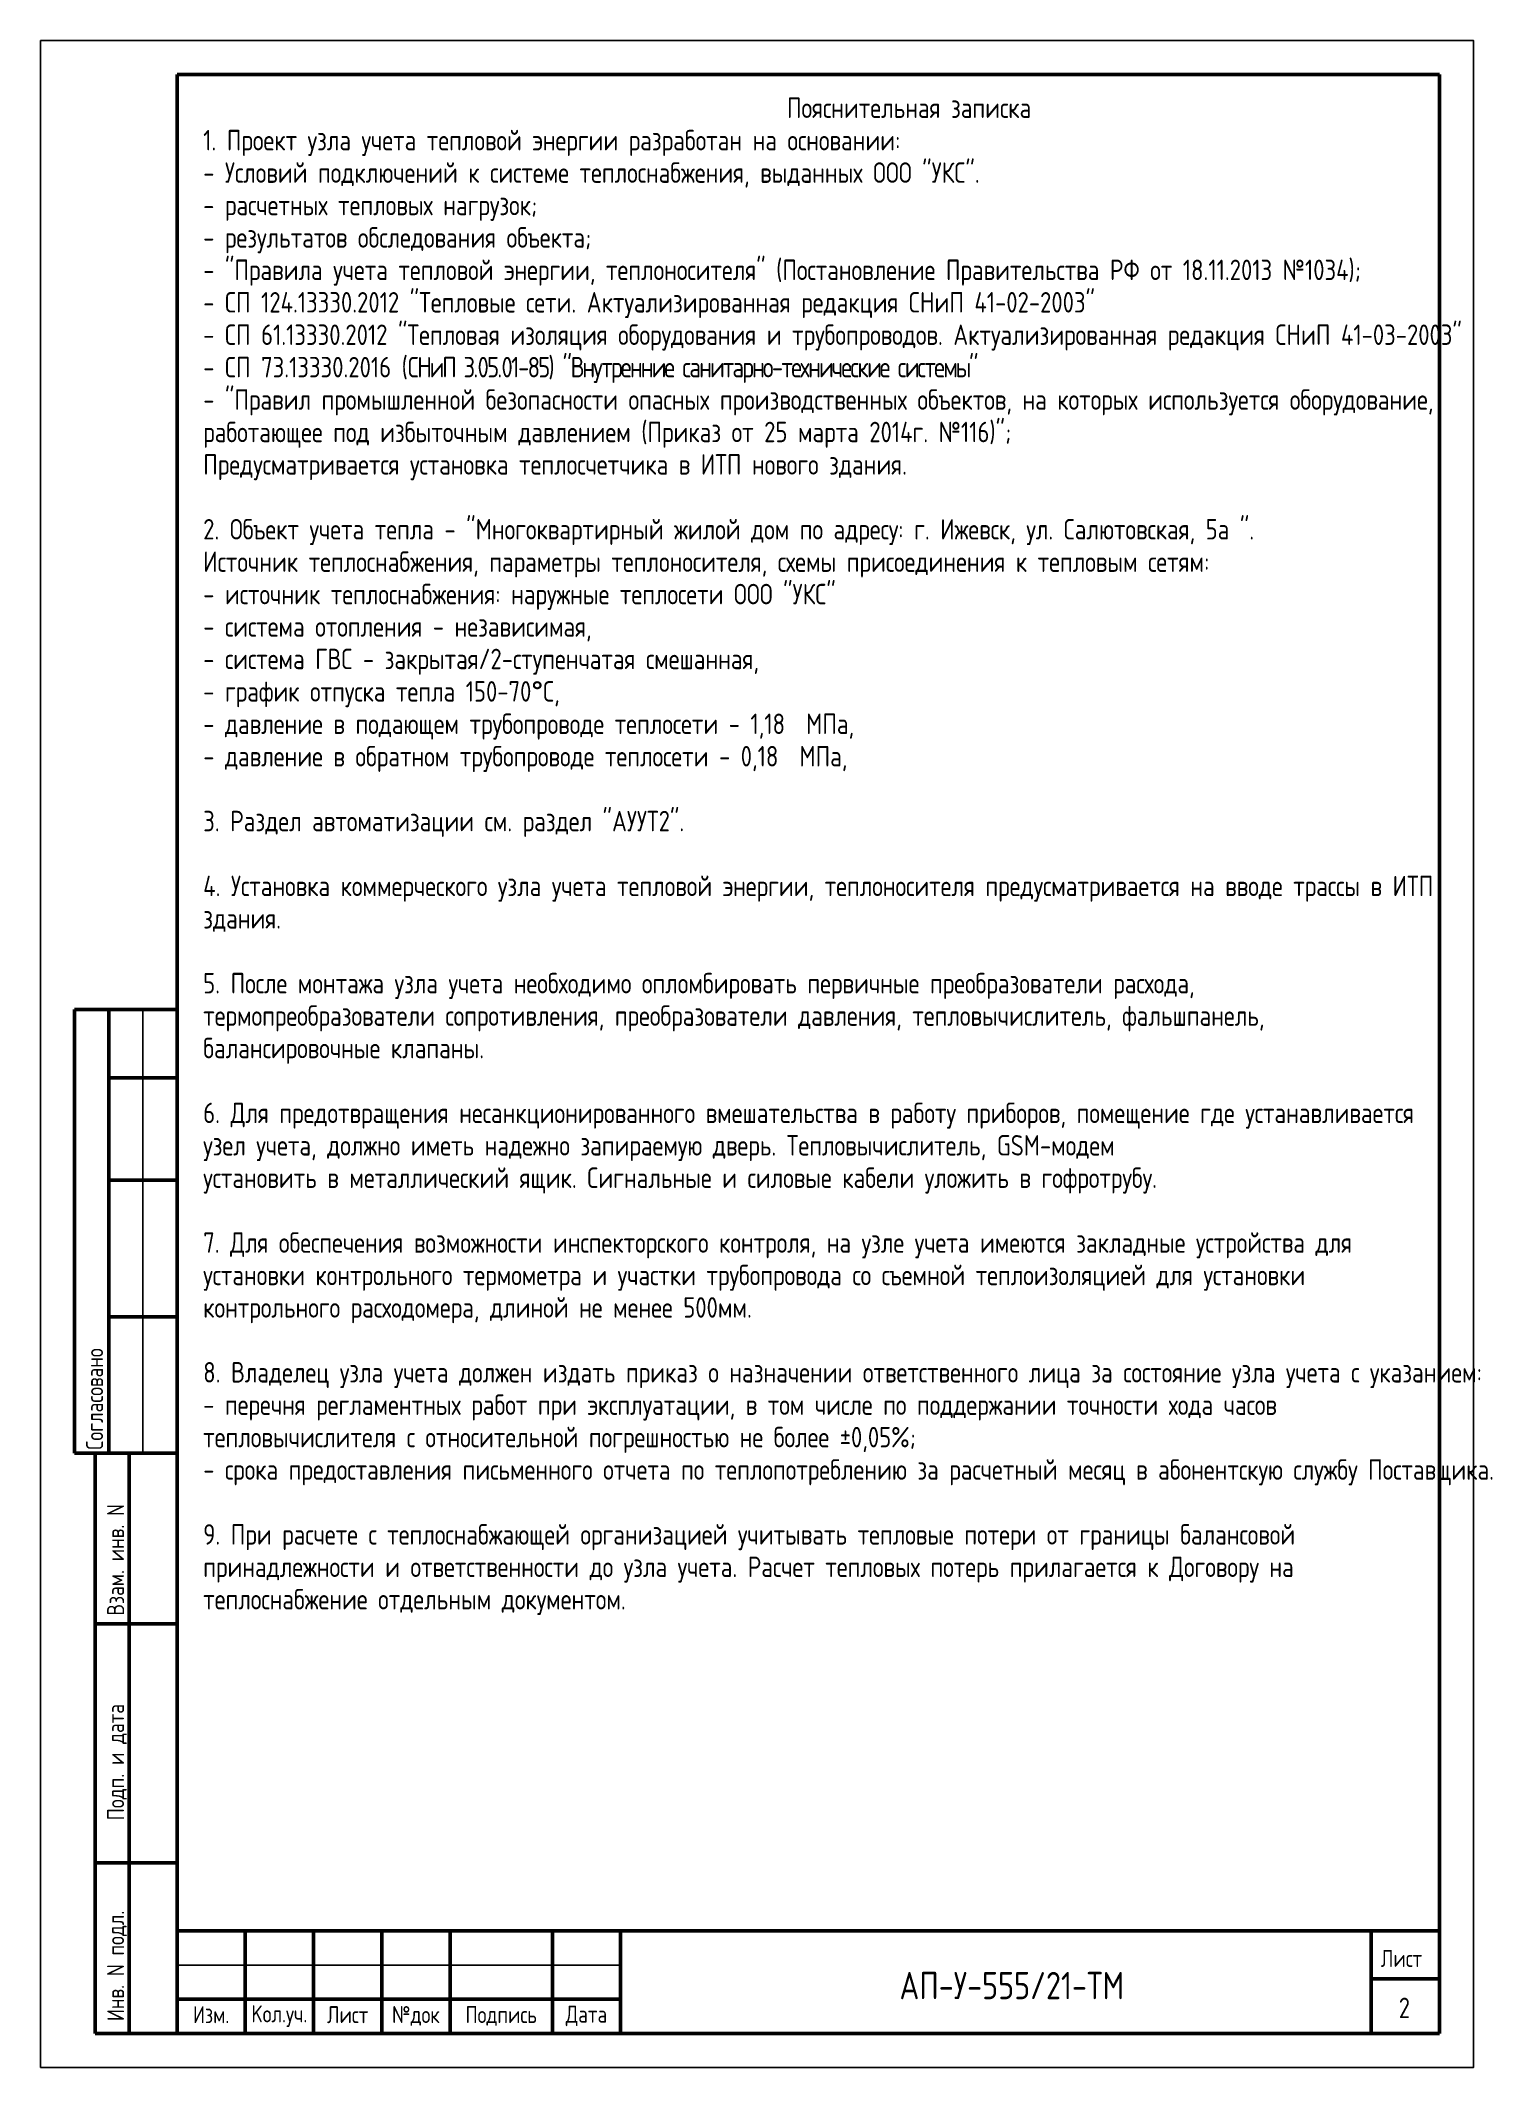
# Model space of a CAD drawing. Header units: millimetres. Extents: x -24312 to 142424, y -11214 to -5274.
# Drawn here: x -11658 to -7403, y -11214 to -5274 of the extents above; entities that cross this region are included whole.
import ezdxf
from ezdxf.enums import TextEntityAlignment as Align

# ---------------------------------------------------------------- set-up
doc = ezdxf.new("R2010")
doc.units = ezdxf.units.MM
doc.linetypes.add('K5LT_BASIC', pattern=[0])
doc.linetypes.add('K5LT_THIN', pattern=[0])
doc.layers.get('0').update_dxf_attribs({"color": 250})
doc.layers.add('0_Ном._пера__1', color=7, linetype='Continuous', lineweight=5)
doc.styles.add('ГОСТ 2.304', font='')
doc.styles.get('ГОСТ 2.304').set_extended_font_data('GOST 2.304 type A')

msp = doc.modelspace()

# ---------------------------------------------------------------- texts
at = {"style": 'ГОСТ 2.304'}
msp.add_text('АП-У-555/21-ТМ', height=80, dxfattribs=at).set_placement((-8811.468, -11013.671), align=Align.CENTER)
at = {"insert": (-11181.318, -5440.66), "char_height": 60, "width": 3596.76392, "attachment_point": 1, "line_spacing_factor": 0.95, "style": 'ГОСТ 2.304'}
msp.add_mtext('\\pxt1.1;                          ^I^I^I^I Пояснительная записка\\P1. Проект узла учета тепловой энергии разработан на основании:\\P\\pt0.1033,0.19183,1.418;- Условий подключений к системе теплоснабжения, выданных ООО "УКС".\\P- расчетных тепловых нагрузок; \\P\\pt1.1;- результатов обследования объекта;\\P- "Правила учета тепловой энергии, теплоносителя" (Постановление Правительства РФ от 18.11.2013 №1034);\\P- СП 124.13330.2012 "Тепловые сети. Актуализированная редакция СНиП 41-02-2003"\\P- СП 61.13330.2012 "Тепловая изоляция оборудования и трубопроводов. Актуализированная редакция СНиП 41-03-2003"\\P- СП 73.13330.2016 ({\\T0.85;СНиП 3.05.01-85) "Внутренние санитарно-технические системы"}\\P- "Правил промышленной безопасности опасных производственных объектов, на которых используется оборудование, работающее под избыточным давлением (Приказ от 25 марта 2014г. №116)";\\PПредусматривается установка теплосчетчика в ИТП нового здания.\\P\\P\\pql,tz;2. Объект учета тепла - "{\\C0;Многоквартирный жилой дом по адресу: г. Ижевск, ул. Салютовская, 5а ".  \\P\\pq*,t1.1;Исто}чник теплоснабжения, параметры теплоносителя, схемы присоединения к тепловым сетям:\\P- источник теплоснабжения: наружные теплосети ООО "УКС"{\\C2;\\P}- система отопления - независимая,\\P- система ГВС - закрытая/2-ступенчатая смешанная,\\P- график отпуска тепла 150-70{\\fISOCPEUR|b0|i0|c204|p34;%%D}С,\\P- давление в подающем трубопроводе теплосети - 1,18  МПа,\\P- давление в обратном трубопроводе теплосети - 0,18  МПа,\\P\\P3. Раздел автоматизации см. раздел "АУУТ2".\\P\\P4. Установка коммерческого узла учета тепловой энергии, теплоносителя предусматривается на вводе трассы в ИТП здания.\\P\\P5. После монтажа узла учета необходимо опломбировать первичные преобразователи расхода, термопреобразователи сопротивления, преобразователи давления, тепловычислитель, фальшпанель, балансировочные клапаны.\\P\\P6. Для предотвращения несанкционированного вмешательства в работу приборов, помещение где устанавливается узел учета, должно иметь надежно запираемую дверь. Тепловычислитель, GSM-модем\\Pустановить в металлический ящик. Сигнальные и силовые кабели уложить в гофротрубу.\\P\\P7. Для обеспечения возможности инспекторского контроля, на узле учета имеются закладные устройства для установки контрольного термометра и участки трубопровода со съемной теплоизоляцией для установки контрольного расходомера, длиной не менее 500мм.\\P\\P8. Владелец узла учета должен издать приказ о назначении ответственного лица за состояние узла учета с указанием: \\P- перечня регламентных работ при эксплуатации, в том числе по поддержании точности хода часов тепловычислителя с относительной погрешностью не более %%P0,05%;\\P- срока предоставления письменного отчета по теплопотреблению за расчетный месяц в абонентскую службу Поставщика.\\P\\P9. При расчете с теплоснабжающей организацией учитывать тепловые потери от границы балансовой принадлежности и ответственности до узла учета. Расчет тепловых потерь прилагается к Договору на теплоснабжение отдельным документом.', dxfattribs=at)
at = {"layer": '0_Ном._пера__1', "color": 7, "linetype": 'Continuous', "lineweight": 20, "style": 'ГОСТ 2.304'}
for s, p in [('Согласовано', (-11474.604, -9403.68)), ('Взам. инв. N', (-11412.977, -9889.389)), ('Подп. и дата', (-11412.977, -10489.389)), ('Инв. N подл.', (-11412.977, -11077.993))]:
    msp.add_text(s, height=50, rotation=90, dxfattribs=at).set_placement(p)
for s, height, p in [('Лист', 50, (-7730.067, -10919.147)), ('2', 60, (-7677.559, -11069.147))]:
    msp.add_text(s, height=height, dxfattribs=at).set_placement(p)
at = {"layer": '0_Ном._пера__1', "color": 7, "linetype": 'Continuous', "lineweight": 20, "char_height": 50, "attachment_point": 8, "style": 'ГОСТ 2.304'}
for s, insert in [('\\A1;Изм.', (-11158.023, -11083.985)), ('\\A1;Kол.уч.', (-10958.023, -11095.167)), ('\\A1;Лист', (-10758.023, -11083.985)), ('\\A1;№док', (-10558.023, -11091.609)), ('\\A1;Подпись', (-10308.023, -11091.609)), ('\\A1;Дата', (-10058.023, -11092.738))]:
    msp.add_mtext(s, dxfattribs=dict(at, insert=insert))

# ---------------------------------------------------------------- linework, layer by layer
at = {"linetype": 'K5LT_BASIC', "lineweight": 53}
for p, q in [((-11258.023, -11113.68), (-11258.023, -5373.68)), ((-7558.023, -5373.68), (-7558.023, -11113.68)), ((-11558.023, -9413.68), (-11558.023, -8113.68)), ((-11258.023, -8113.68), (-11558.023, -8113.68)), ((-11458.023, -9413.68), (-11458.023, -8113.68)), ((-11258.023, -8313.68), (-11458.023, -8313.68)), ((-11258.023, -8613.68), (-11458.023, -8613.68)), ((-11258.023, -9013.68), (-11458.023, -9013.68)), ((-11258.023, -9413.68), (-11558.023, -9413.68)), ((-11498.023, -11113.68), (-11498.023, -9413.68)), ((-11258.023, -9413.68), (-11498.023, -9413.68)), ((-11398.023, -11113.68), (-11398.023, -9413.68)), ((-11258.023, -9913.68), (-11498.023, -9913.68)), ((-11258.023, -10613.68), (-11498.023, -10613.68)), ((-11258.023, -10813.68), (-7558.023, -10813.68)), ((-11258.023, -11113.68), (-11258.023, -10813.68)), ((-11058.023, -11113.68), (-11058.023, -10813.68)), ((-10858.023, -11113.68), (-10858.023, -10813.68)), ((-10658.023, -11113.68), (-10658.023, -10813.68)), ((-10458.023, -11113.68), (-10458.023, -10813.68)), ((-10158.023, -11113.68), (-10158.023, -10813.68)), ((-9958.023, -11113.68), (-9958.023, -10813.68)), ((-7758.023, -11113.68), (-7758.023, -10813.68)), ((-7758.023, -10953.68), (-7558.023, -10953.68)), ((-11258.023, -11013.68), (-9958.023, -11013.68)), ((-11258.023, -11113.68), (-11498.023, -11113.68)), ((-7558.023, -11113.68), (-11258.023, -11113.68))]:
    msp.add_line(p, q, dxfattribs=at)
msp.add_line((-11358.023, -9413.68), (-11358.023, -8113.68))
at = {"linetype": 'K5LT_THIN'}
msp.add_line((-11258.023, -10913.68), (-9958.023, -10913.68), dxfattribs=at)
at = {"linetype": 'Continuous'}
msp.add_lwpolyline([(-11658.023, -11213.68), (-7458.023, -11213.68), (-7458.023, -5273.68), (-11658.023, -5273.68)], close=True, dxfattribs=at)
at = {"linetype": 'K5LT_BASIC', "lineweight": 53}
msp.add_lwpolyline([(-11258.023, -5373.68), (-7558.023, -5373.68)], dxfattribs=at)

msp.set_redraw_order([(e.dxf.handle, doc.entitydb.next_handle()) for e in msp.query("TEXT MTEXT ATTDEF DIMENSION ARC_DIMENSION")])  # texts and dimensions are drawn at this point

doc.saveas('drawing.dxf')
